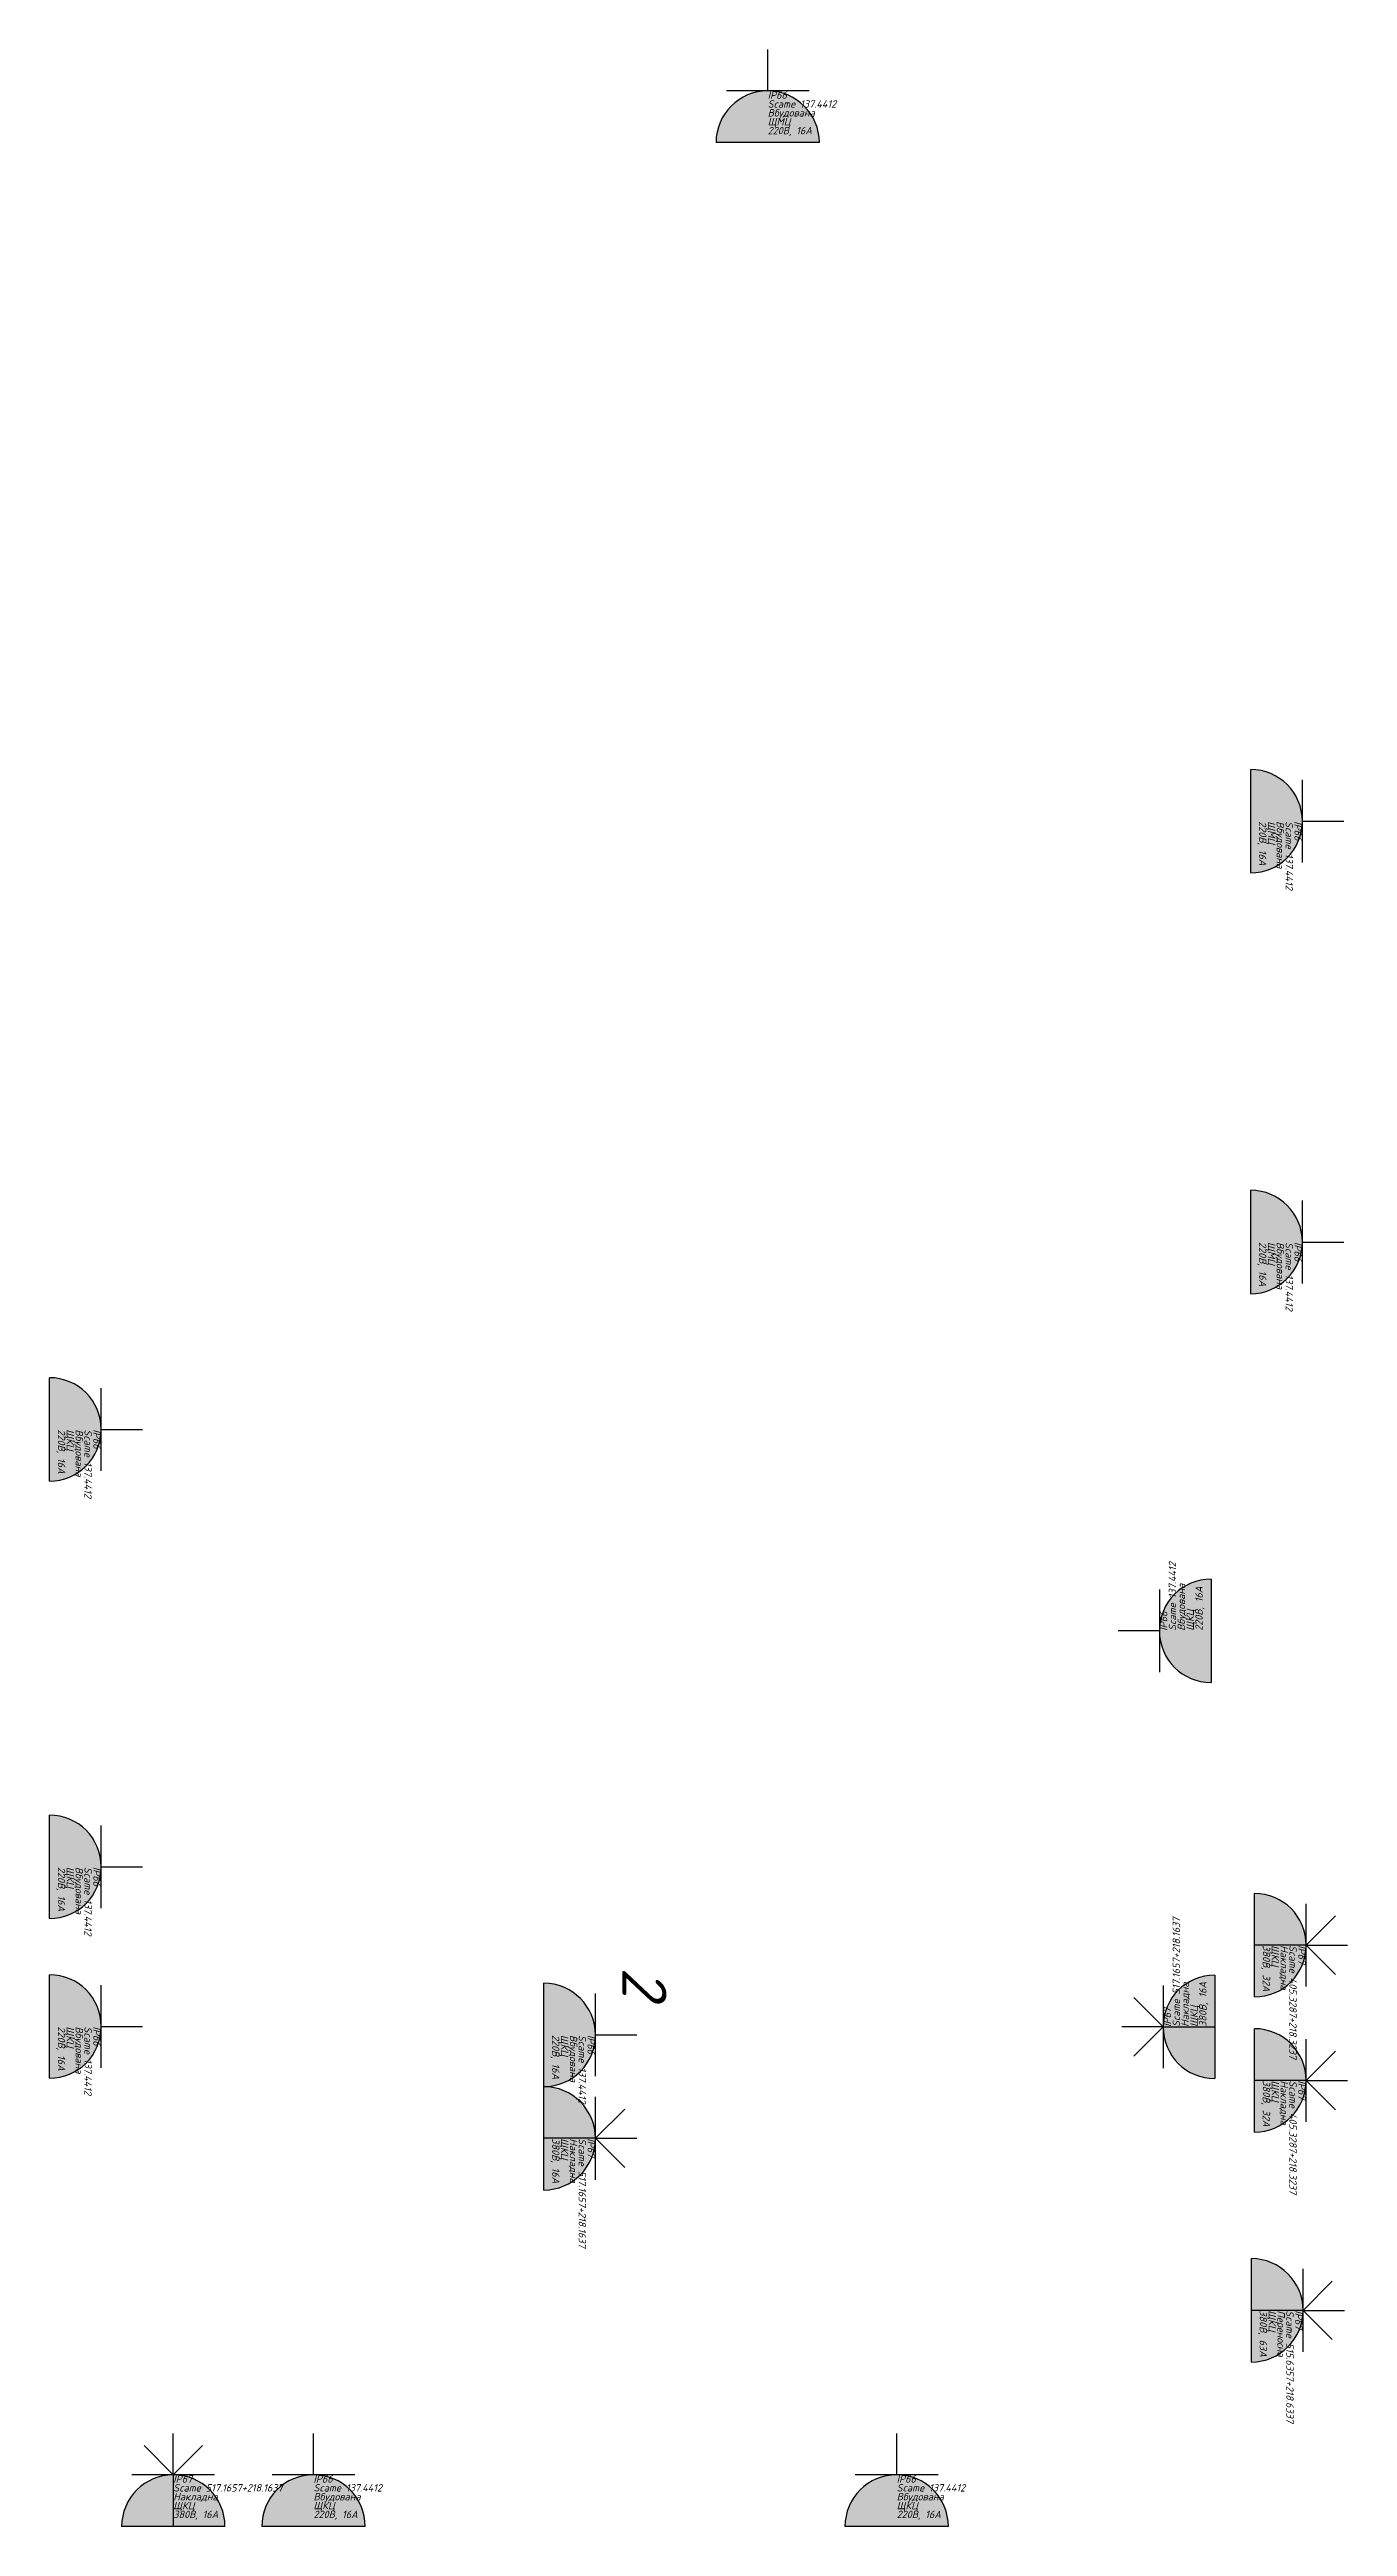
# Model space of a CAD drawing. Header units: millimetres. Extents: x -164867 to 807677, y -316775 to 513985.
# Drawn here: x -28353 to -23957, y -171207 to -162823 of the extents above; entities that cross this region are included whole.
import ezdxf
from ezdxf.enums import TextEntityAlignment as Align

# ---------------------------------------------------------------- set-up
doc = ezdxf.new("R2010")
doc.units = ezdxf.units.MM
doc.layers.add('E_Hidden atributes', color=2, linetype='Continuous', plot=False)
doc.layers.add('E_Обладнання', color=84, linetype='Continuous', lineweight=35)
doc.styles.add('GOST 2.304', font='isocpeui.ttf')
doc.styles.add('orientation to layout', font='isocpeui.ttf')

# ---------------------------------------------------------------- blocks, each defined once
blk = doc.blocks.new('*U507')
h = blk.add_hatch(color=0)
h.dxf.hatch_style = 1
h.paths.add_polyline_path([(175, 100, 1), (-175, 100)])
at = {"color": 0, "linetype": 'Continuous', "lineweight": 30}
for p, q in [((0, 275), (0, 415)), ((0, 275), (0, 415)), ((0, 275), (0, 415)), ((140, 275), (-140, 275)), ((175, 100), (-175, 100))]:
    blk.add_line(p, q, dxfattribs=at)
blk.add_arc((0, 100), 175, 0, 180, dxfattribs=at)
at = {"color": 0, "style": 'orientation to layout'}
blk.add_attdef('AMOUNT', text='', height=150, dxfattribs=at).set_placement((147.2, 422.2), align=Align.MIDDLE_CENTER)
at = {"layer": 'E_Hidden atributes', "style": 'GOST 2.304'}
for tag, p in [('IP', (0, 248.2)), ('INSTALATION', (0, 188.2)), ('LOCATION', (0, 158.2)), ('VENDOR', (0, 218.2)), ('COLOR', (0, 100)), ('VOLTAGE_CURRENT', (0, 128.2))]:
    blk.add_attdef(tag, p, '', height=25, dxfattribs=at)
blk = doc.blocks.new('*U508')
h = blk.add_hatch(color=0)
h.dxf.hatch_style = 1
h.paths.add_polyline_path([(175, 100, 1), (-175, 100)])
at = {"color": 0, "lineweight": 30}
for q in [(-99, 374), (99, 374)]:
    blk.add_line((0, 275), q, dxfattribs=at)
at = {"color": 0, "linetype": 'Continuous', "lineweight": 30}
for p, q in [((0, 275), (0, 415)), ((0, 275), (0, 415)), ((0, 275), (0, 415)), ((140, 275), (-140, 275)), ((0, 275), (0, 100)), ((175, 100), (-175, 100))]:
    blk.add_line(p, q, dxfattribs=at)
blk.add_arc((0, 100), 175, 0, 180, dxfattribs=at)
at = {"color": 0, "style": 'orientation to layout'}
blk.add_attdef('AMOUNT', text='', height=150, dxfattribs=at).set_placement((147.2, 422.2), align=Align.MIDDLE_CENTER)
at = {"layer": 'E_Hidden atributes', "style": 'GOST 2.304'}
for tag, p in [('IP', (0, 248.2)), ('INSTALATION', (0, 188.2)), ('LOCATION', (0, 158.2)), ('VENDOR', (0, 218.2)), ('COLOR', (0, 100)), ('VOLTAGE_CURRENT', (0, 128.2))]:
    blk.add_attdef(tag, p, '', height=25, dxfattribs=at)

msp = doc.modelspace()

# ---------------------------------------------------------------- block references
at = {"layer": 'E_Обладнання'}
for name, p, values in [('*U507', (-25920.73, -163238.44), {'INSTALATION': 'Вбудована', 'IP': 'IP66', 'VENDOR': 'Scame 137.4412', 'LOCATION': 'ЩМЦ', 'VOLTAGE_CURRENT': '220В, 16А'}), ('*U508', (-27933.5, -171307.44), {'INSTALATION': 'Накладна', 'IP': 'IP67', 'VENDOR': 'Scame 517.1657+218.1637', 'LOCATION': 'ЩКЦ', 'VOLTAGE_CURRENT': '380В, 16А'}), ('*U507', (-27458.85, -171307.35), {'INSTALATION': 'Вбудована', 'IP': 'IP66', 'VENDOR': 'Scame 137.4412', 'LOCATION': 'ЩКЦ', 'VOLTAGE_CURRENT': '220В, 16А'}), ('*U507', (-25483.96, -171307.35), {'INSTALATION': 'Вбудована', 'IP': 'IP66', 'VENDOR': 'Scame 137.4412', 'LOCATION': 'ЩКЦ', 'VOLTAGE_CURRENT': '220В, 16А'})]:
    msp.add_blockref(name, p, dxfattribs=at).add_auto_attribs(values)
for name, p, rotation, values in [('*U507', (-24385.16, -165435.42), 270, {'INSTALATION': 'Вбудована', 'IP': 'IP66', 'VENDOR': 'Scame 137.4412', 'LOCATION': 'ЩМЦ', 'VOLTAGE_CURRENT': '220В, 16А'}), ('*U507', (-24385.16, -166859.8), 270, {'INSTALATION': 'Вбудована', 'IP': 'IP66', 'VENDOR': 'Scame 137.4412', 'LOCATION': 'ЩМЦ', 'VOLTAGE_CURRENT': '220В, 16А'}), ('*U507', (-28452.74, -167494.03), 270, {'INSTALATION': 'Вбудована', 'IP': 'IP66', 'VENDOR': 'Scame 137.4412', 'LOCATION': 'ЩКЦ', 'VOLTAGE_CURRENT': '220В, 16А'}), ('*U507', (-24319.38, -168175.76), 89.99999999999999, {'INSTALATION': 'Вбудована', 'IP': 'IP66', 'VENDOR': 'Scame 137.4412', 'LOCATION': 'ЩКЦ', 'VOLTAGE_CURRENT': '220В, 16А'}), ('*U507', (-28452.74, -168974.82), 270, {'INSTALATION': 'Вбудована', 'IP': 'IP66', 'VENDOR': 'Scame 137.4412', 'LOCATION': 'ЩКЦ', 'VOLTAGE_CURRENT': '220В, 16А'}), ('*U508', (-24372.35, -169240.02), 270, {'INSTALATION': 'Накладна', 'IP': 'IP67', 'VENDOR': 'Scame 405.3287+218.3237', 'LOCATION': 'ЩКЦ', 'VOLTAGE_CURRENT': '380В, 32А'}), ('*U508', (-24306.52, -169516.41), 89.99999999999999, {'INSTALATION': 'Накладна', 'IP': 'IP67', 'VENDOR': 'Scame 517.1657+218.1637', 'LOCATION': 'ЩКЦ', 'VOLTAGE_CURRENT': '380В, 16А'}), ('*U507', (-28452.74, -169514.98), 270, {'INSTALATION': 'Вбудована', 'IP': 'IP66', 'VENDOR': 'Scame 137.4412', 'LOCATION': 'ЩКЦ', 'VOLTAGE_CURRENT': '220В, 16А'}), ('*U508', (-24372.35, -169697.7), 270, {'INSTALATION': 'Накладна', 'IP': 'IP67', 'VENDOR': 'Scame 405.3287+218.3237', 'LOCATION': 'ЩКЦ', 'VOLTAGE_CURRENT': '380В, 32А'}), ('*U508', (-26778.94, -169893.65), 270, {'INSTALATION': 'Накладна', 'IP': 'IP67', 'VENDOR': 'Scame 517.1657+218.1637', 'LOCATION': 'ЩКЦ', 'VOLTAGE_CURRENT': '380В, 16А'})]:
    msp.add_blockref(name, p, dxfattribs=dict(at, rotation=rotation)).add_auto_attribs(values)
ref = msp.add_blockref('*U507', (-26778.94, -169543.65), dxfattribs=dict(at, rotation=270))
ref.add_attrib('AMOUNT', '2', dxfattribs={"layer": '0', "color": 0, "height": 150, "rotation": 270, "style": 'orientation to layout'}).set_placement((-26338.39, -169365.93), align=Align.MIDDLE_CENTER)
ref.add_attrib('INSTALATION', 'Вбудована', (-26590.75, -169543.65), dxfattribs={"layer": 'E_Hidden atributes', "height": 25, "rotation": 270, "style": 'GOST 2.304'})
ref.add_attrib('IP', 'IP66', (-26530.75, -169543.65), dxfattribs={"layer": 'E_Hidden atributes', "height": 25, "rotation": 270, "style": 'GOST 2.304'})
ref.add_attrib('VENDOR', 'Scame 137.4412', (-26560.75, -169543.65), dxfattribs={"layer": 'E_Hidden atributes', "height": 25, "rotation": 270, "style": 'GOST 2.304'})
ref.add_attrib('LOCATION', 'ЩКЦ', (-26620.75, -169543.65), dxfattribs={"layer": 'E_Hidden atributes', "height": 25, "rotation": 270, "style": 'GOST 2.304'})
ref.add_attrib('VOLTAGE_CURRENT', '220В, 16А', (-26650.75, -169543.65), dxfattribs={"layer": 'E_Hidden atributes', "height": 25, "rotation": 270, "style": 'GOST 2.304'})
at = {"layer": 'E_Обладнання', "color": 175, "true_color": 0x4554a5, "rotation": 270}
msp.add_blockref('*U508', (-24382.73, -170475.93), dxfattribs=at).add_auto_attribs({'INSTALATION': 'Переносна', 'IP': 'IP67', 'VENDOR': 'Scame 515.6357+218.6337', 'LOCATION': 'ЩКЦ', 'VOLTAGE_CURRENT': '380В, 63А'})

doc.saveas('drawing.dxf')
